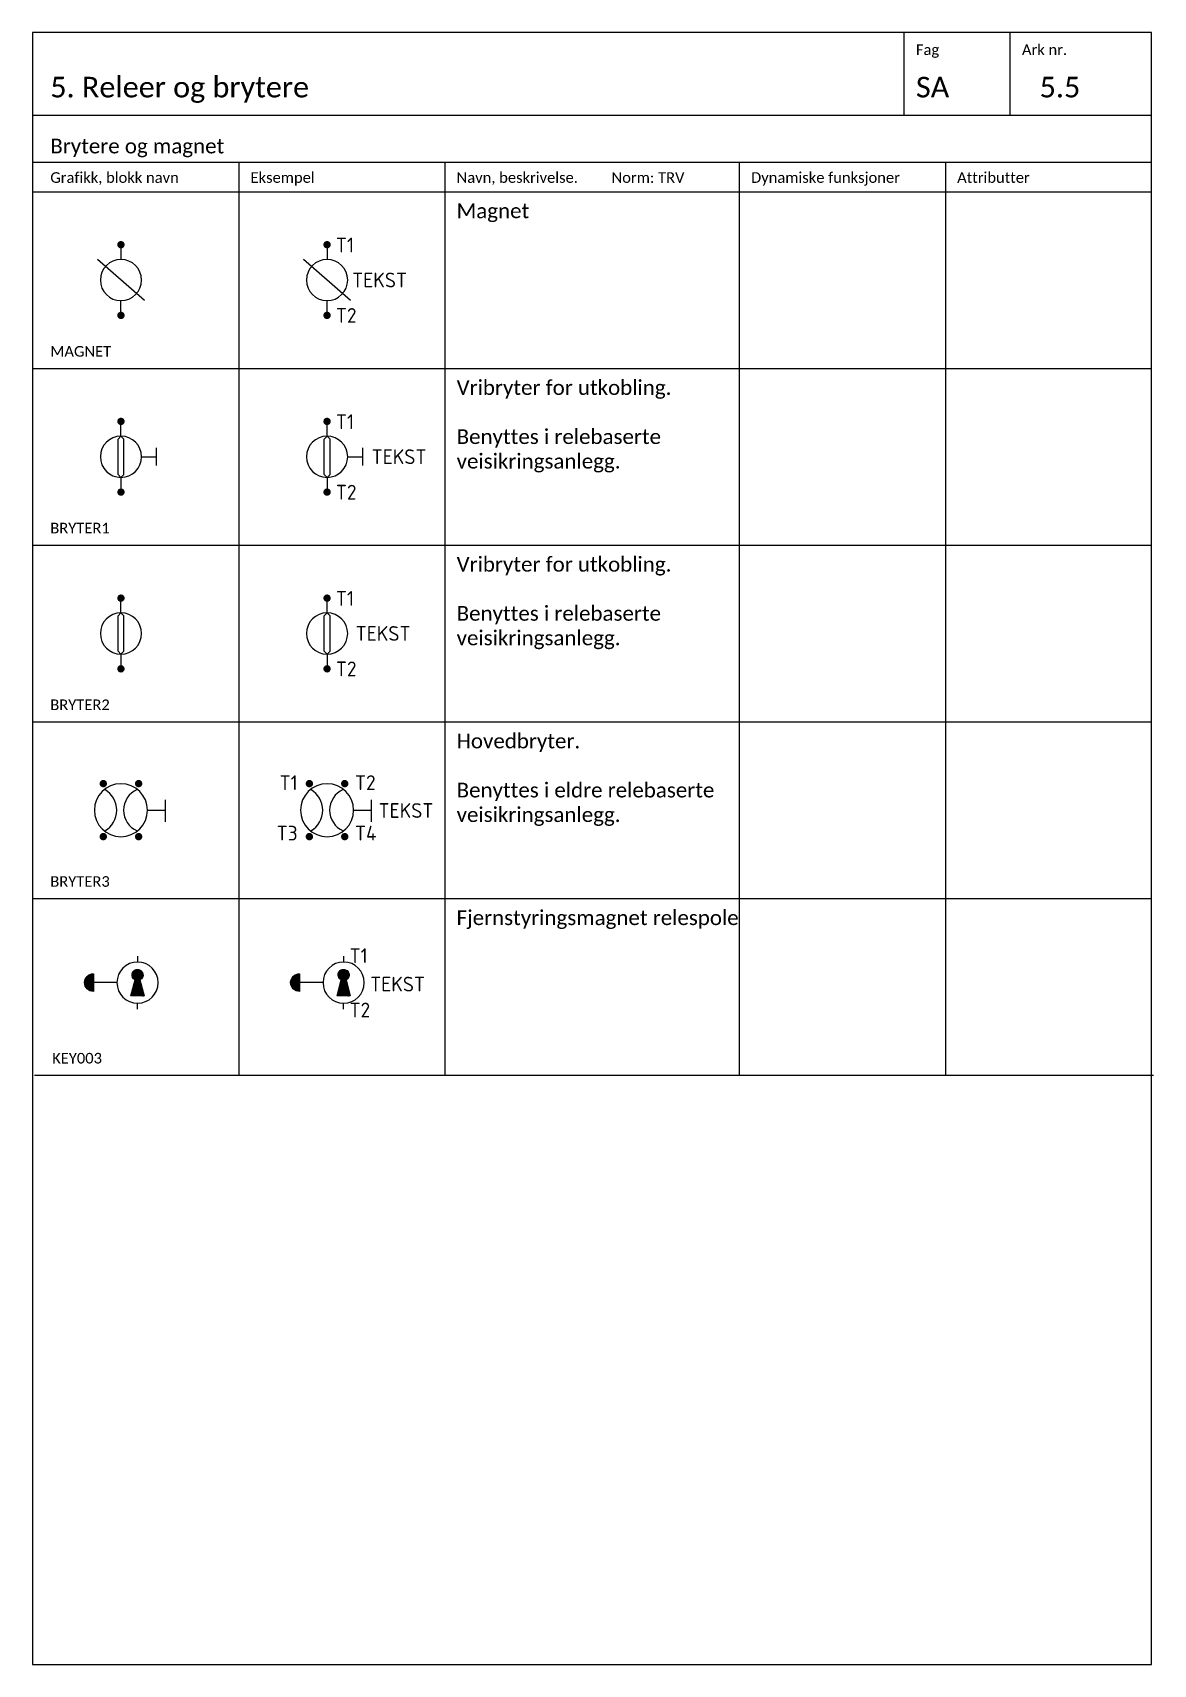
# Model space of a CAD drawing. Extents: x -220 to 1240, y -2179 to 277.
# Drawn here: x 840 to 1030.3, y -1228 to -951 of the extents above; entities that cross this region are included whole.
import ezdxf
from ezdxf.enums import TextEntityAlignment as Align

# ---------------------------------------------------------------- set-up
doc = ezdxf.new("R2010")
doc.units = 0
for name, color, linetype in [('KOMP-TEKST25', 2, 'Continuous'), ('KOMPONENTER', 2, 'Continuous'), ('RAMME', 5, 'Continuous'), ('RAMME SYMBOLER', 4, 'Continuous'), ('RAMME TEKST', 7, 'Continuous'), ('Sig-komponenter', 2, 'Continuous')]:
    doc.layers.add(name, color=color, linetype=linetype)
doc.styles.add('Calibri', font='calibri.ttf')
doc.styles.add('ISO25', font='iso3098.shx', dxfattribs={"height": 2.5})

msp = doc.modelspace()

# ---------------------------------------------------------------- texts
at = {"layer": 'RAMME TEKST', "linetype": 'ByBlock', "style": 'Calibri'}
for s, height, p in [('Ark nr.', 1.8, (1008.000000000001, -954.8000000000002)), ('Fag', 1.8, (990.0000000000009, -954.8000000000002)), ('5. Releer og brytere', 3.5, (843.0000000000011, -962)), ('SA', 3.5, (990.0000000000009, -962)), ('5.5', 3.5, (1011.000000000001, -962)), ('Brytere og magnet', 2.5, (843.0000000000016, -971.5)), ('Grafikk, blokk navn', 1.8, (843.0000000000014, -976.5)), ('Eksempel', 1.8, (877.0000000000014, -976.5)), ('Navn, beskrivelse.         Norm: TRV', 1.8, (912.0000000000011, -976.5)), ('Dynamiske funksjoner', 1.8, (962.0000000000014, -976.5)), ('Attributter', 1.8, (997.0000000000011, -976.5)), ('MAGNET', 1.8, (843.0000000000016, -1006)), ('BRYTER1', 1.8, (843.0000000000016, -1036)), ('BRYTER2', 1.8, (843.0000000000016, -1066)), ('BRYTER3', 1.8, (843.0000000000016, -1096)), ('KEY003', 1.8, (843.3192048904825, -1126))]:
    msp.add_text(s, height=height, dxfattribs=at).set_placement(p)
at = {"layer": 'RAMME TEKST', "linetype": 'ByBlock', "char_height": 2.5, "width": 46, "attachment_point": 1, "style": 'Calibri'}
for s, insert in [('Magnet', (912.0000000000014, -980)), ('Vribryter for utkobling. \\P\\PBenyttes i relebaserte veisikringsanlegg.', (912.0000000000011, -1010)), ('Vribryter for utkobling. \\P\\PBenyttes i relebaserte veisikringsanlegg.', (912.0000000000009, -1040)), ('Hovedbryter.\\P\\PBenyttes i eldre relebaserte veisikringsanlegg.', (912.0000000000009, -1070)), ('Fjernstyringsmagnet relespole', (912.0000000000014, -1100))]:
    msp.add_mtext(s, dxfattribs=dict(at, insert=insert))

# ---------------------------------------------------------------- blocks, each defined once
blk = doc.blocks.new('BRYTER1')
at = {"layer": 'KOMPONENTER', "color": 0, "linetype": 'ByBlock', "lineweight": -2, "const_width": 0.625}
for points in [[(-0.3125, 0, 1), (0.3125, 0, 1)], [(-0.3125, -12, 1), (0.3125, -12, 1)]]:
    blk.add_lwpolyline(points, format="xyb", close=True, dxfattribs=at)
at = {"layer": 'KOMPONENTER', "color": 0, "linetype": 'ByBlock', "lineweight": -2}
for points in [[(0, -2.5), (0, 0)], [(0, -2.5), (-0.5, -3)], [(0, -2.5), (0.5, -3)], [(-0.5, -9), (-0.5, -3)], [(0.5, -9), (0.5, -3)], [(6, -4.5), (6, -7.5)], [(3.5, -6), (6, -6)], [(0, -9.5), (-0.5, -9)], [(0, -9.5), (0.5, -9)], [(0, -9.5), (0, -12)]]:
    blk.add_lwpolyline(points, dxfattribs=at)
blk.add_lwpolyline([(3.5, -6, 1), (-3.5, -6, 1), (3.5, -6, 1)], format="xyb", dxfattribs=at)
at = {"layer": 'KOMP-TEKST25', "linetype": 'ByBlock', "lineweight": -2, "style": 'ISO25'}
for tag, p in [('TILKOPL1', (1.5, -1.307202054379229)), ('TEKST1', (7.565597643050317, -7.243588562999553)), ('TILKOPL2', (1.5, -13.26015452787641))]:
    blk.add_attdef(tag, p, '', height=2.5, dxfattribs=at)
blk = doc.blocks.new('BRYTER3')
at = {"layer": 'KOMPONENTER', "color": 0, "linetype": 'ByBlock', "lineweight": -2, "const_width": 0.625}
for points in [[(-0.3125, 0, 1), (0.3125, 0, 1)], [(5.690604604264649, -0.001491426871154999, 1), (6.315604604264649, -0.001491426871154999, 1)], [(-0.3125, -9, 1), (0.3125, -9, 1)], [(5.690604604264649, -9.001491426871155, 1), (6.315604604264649, -9.001491426871155, 1)]]:
    blk.add_lwpolyline(points, format="xyb", close=True, dxfattribs=at)
at = {"layer": 'KOMPONENTER', "color": 0, "linetype": 'ByBlock', "lineweight": -2}
blk.add_lwpolyline([(7.499999999999886, -4.516461574935647, 1), (-1.500000000000114, -4.516461574935647, 1), (7.499999999999886, -4.516461574935647, 1)], format="xyb", dxfattribs=at)
for points in [[(10.49999999999989, -2.766461574935647), (10.49999999999989, -6.516461574935647)], [(7.499999999999886, -4.516461574935647), (10.49999999999989, -4.516461574935647)]]:
    blk.add_lwpolyline(points, dxfattribs=at)
for centre, radius, start, end in [((-1.750000000000114, -4.516461574935647), 4.03, 299.7499999999999, 60.25000000000001), ((7.249999999999886, -4.516461574935647), 3.81, 113.1999999999999, 246.8)]:
    blk.add_arc(centre, radius, start, end, dxfattribs=at)
at = {"layer": 'KOMP-TEKST25', "linetype": 'ByBlock', "lineweight": -2, "style": 'ISO25'}
for tag, p in [('TK1', (-2.000000000000114, -1.085597669548474)), ('TK3', (-2.000000000000114, -9.660581268932171))]:
    blk.add_attdef(tag, text='', height=2.5, dxfattribs=at).set_placement(p, align=Align.RIGHT)
for tag, p in [('TK2', (7.74086512577789, -1.085597669548473)), ('TEKST1', (11.74086512577789, -5.820000842789376)), ('TK4', (7.74086512577789, -9.660581268932171))]:
    blk.add_attdef(tag, p, '', height=2.5, dxfattribs=at)
blk = doc.blocks.new('MAGNET')
at = {"layer": 'KOMPONENTER', "color": 0, "linetype": 'ByBlock', "lineweight": -2, "const_width": 0.625}
for points in [[(-0.3125, 0, 1), (0.3125, 0, 1)], [(-0.3125, -12, 1), (0.3125, -12, 1)]]:
    blk.add_lwpolyline(points, format="xyb", close=True, dxfattribs=at)
at = {"layer": 'KOMPONENTER', "color": 0, "linetype": 'ByBlock', "lineweight": -2}
for points in [[(0, 0), (0, -2.5)], [(4, -9.5), (-4, -2.5)], [(0, -12), (0, -9.5)]]:
    blk.add_lwpolyline(points, dxfattribs=at)
blk.add_lwpolyline([(3.5, -6, 1), (-3.5, -6, 1), (3.5, -6, 1)], format="xyb", dxfattribs=at)
at = {"layer": 'KOMP-TEKST25', "linetype": 'ByBlock', "lineweight": -2, "style": 'ISO25'}
for tag, p in [('TILKOPL1', (1.5, -1.307202054379218)), ('TEKST1', (4.259858572631913, -7.243588562999548)), ('TILKOPL2', (1.5, -13.26015452787641))]:
    blk.add_attdef(tag, p, '', height=2.5, dxfattribs=at)
blk = doc.blocks.new('BRYTER2')
at = {"color": 0, "linetype": 'ByBlock', "lineweight": -2, "const_width": 0.625}
for points in [[(-0.3125, 0, 1), (0.3125, 0, 1)], [(-0.3125, -12, 1), (0.3125, -12, 1)]]:
    blk.add_lwpolyline(points, format="xyb", close=True, dxfattribs=at)
at = {"color": 0, "linetype": 'ByBlock', "lineweight": -2}
for points in [[(0, -2.5), (0, 0)], [(0, -2.5), (-0.5, -3)], [(0, -2.5), (0.5, -3)], [(-0.5, -9), (-0.5, -3)], [(0.5, -9), (0.5, -3)], [(0, -9.5), (-0.5, -9)], [(0, -9.5), (0.5, -9)], [(0, -9.5), (0, -12)]]:
    blk.add_lwpolyline(points, dxfattribs=at)
blk.add_lwpolyline([(3.5, -6, 1), (-3.5, -6, 1), (3.5, -6, 1)], format="xyb", dxfattribs=at)
at = {"layer": 'KOMP-TEKST25', "linetype": 'ByBlock', "lineweight": -2, "style": 'ISO25'}
for tag, p in [('TILKOPL1', (1.5, -1.307202054379229)), ('TEKST1', (4.852040741599126, -7.243588562999553)), ('TILKOPL2', (1.5, -13.26015452787641))]:
    blk.add_attdef(tag, p, '', height=2.5, dxfattribs=at)
blk = doc.blocks.new('KEY003')
at = {"linetype": 'ByBlock', "lineweight": -2}
h = blk.add_hatch(color=0, dxfattribs=at)
h.dxf.hatch_style = 1
edge = h.paths.add_edge_path()
edge.add_line((-7.5, 6), (-7.5, 3))
edge.add_arc((-7.5, 4.5), 1.5, 90, 270, ccw=False)
h = blk.add_hatch(color=0, dxfattribs=at)
h.dxf.hatch_style = 1
edge = h.paths.add_edge_path()
edge.add_line((0.4009789045223187, 4.965079108041301), (1.125, 2.25))
edge.add_line((1.125, 2.25), (-1.125, 2.25))
edge.add_line((-1.125, 2.25), (-0.4009789045223187, 4.965079108041301))
edge.add_arc((0, 5.8125), 0.9374999999999997, -64.67762875789958, 244.6776287578995, ccw=False)
at = {"color": 0, "linetype": 'ByBlock', "lineweight": -2}
for p, q in [((-0.9373677971186289, 5.82824366300985), (-0.0157436630098502, 6.749867797118632)), ((-0.9373390115400362, 5.795126818220325), (0.01737318177967495, 6.749839011540033)), ((-0.9361987039550606, 5.763121495437176), (0.04937850456282078, 6.748698703955064)), ((-0.93616055635054, 5.862596534146064), (-0.05009653414606063, 6.748660556350544)), ((-0.9340483427022086, 5.73212622632191), (0.08037377367808674, 6.746548342702212)), ((-0.9335617716214699, 5.898340949243249), (-0.08584094924324859, 6.74606177162147)), ((-0.9309718633671231, 5.702057075288877), (0.1104429247111192, 6.74347186336712)), ((-0.9293729440085556, 5.935675407224281), (-0.1231754072242808, 6.741872944008556)), ((-0.9270395766648853, 5.672843731622997), (0.1396562683770028, 6.739539576664882)), ((-0.9233338756977965, 5.974860105903161), (-0.1623601059031614, 6.735833875697793)), ((-0.9223110126945677, 5.644426665225197), (0.1680733347748031, 6.734811012694564)), ((-0.9168370355128843, 5.616755012038759), (0.1957449879612412, 6.729337035512884)), ((-0.9150918539054018, 6.016247758063678), (-0.203747758063674, 6.727591853905402)), ((-0.9106614445479053, 5.58978497263562), (0.2227150273643836, 6.723161444547905)), ((-0.9041475013080351, 6.060337741029166), (-0.2478377410291621, 6.716647501308032)), ((-0.9038222071834134, 5.56347857963199), (0.2490214203680097, 6.716322207183417)), ((-0.8963524210916667, 5.537802735355619), (0.2746972646443808, 6.70885242109167)), ((-0.8897511167616976, 6.107879755943621), (-0.2953797559436175, 6.702251116761694)), ((-0.8882810751070878, 5.512728450972077), (0.2997715490279198, 6.700781075107088)), ((-0.8796336575757984, 5.488230238135252), (0.3242697618647519, 6.692133657575795)), ((-0.8706792913656329, 6.160097211707807), (-0.3475972117078037, 6.683179291365633)), ((-0.8704326475923594, 5.464285617750569), (0.3482143822494308, 6.682932647592359)), ((-0.8606979151464103, 5.4408747198284), (0.3716252801716031, 6.67319791514641)), ((-0.850447049569933, 5.417979955036756), (0.3945200449632438, 6.662947049569929)), ((-0.8446603439133433, 6.219261789528211), (-0.4067617895282147, 6.65716034391334)), ((-0.8396956309158767, 5.395585743322698), (0.4169142566773054, 6.652195630915877)), ((-0.8284574554325239, 5.373678288437929), (0.4388217115620741, 6.64095745543252)), ((-0.8167447237391556, 5.352245389763176), (0.4602546102368237, 6.629244723739156)), ((-0.8063708711674025, 6.290696892642273), (-0.4781968926422735, 6.618870871167402)), ((-0.8045681983957884, 5.331276284738422), (0.4812237152615779, 6.617068198395792)), ((-0.7919373361126105, 5.310761516653486), (0.5017384833465179, 6.604437336112611)), ((-0.7788603987371268, 5.290692823660848), (0.5218071763391556, 6.59136039873713)), ((-0.765344546299815, 5.271063045730038), (0.5414369542699617, 6.577844546299815)), ((-0.7513959147277589, 5.251866046933976), (0.5606339530660236, 6.563895914727759)), ((-0.7370196803040514, 5.233096650989559), (0.5794033490104376, 6.549519680304051)), ((-0.7320753948450651, 6.398137999332732), (-0.5856379993327288, 6.544575394845069)), ((-0.7222201125237966, 5.214750588401699), (0.5977494115983006, 6.5347201125238)), ((-0.7070006166500242, 5.196824453907354), (0.6156755460926497, 6.519500616650028)), ((-0.6913637669852015, 5.179315673204059), (0.6331843267959449, 6.503863766985198)), ((-0.6753113316308443, 5.162222478190294), (0.6502775218097092, 6.487811331630844)), ((-0.6588442892979458, 5.145543890155068), (0.6669561098449286, 6.471344289297946)), ((-0.6419628385439822, 5.129279710540914), (0.6832202894590829, 6.454462838543982)), ((-0.624666399640958, 5.11343051907582), (0.6990694809241802, 6.437166399640958)), ((-0.6069536091156778, 5.097997679232982), (0.7145023207670178, 6.419453609115678)), ((-0.5888223068416991, 5.082983351138836), (0.7295166488611606, 6.401322306841699)), ((-0.5702695153961805, 5.06839051221624), (0.74410948778376, 6.382769515396177)), ((-0.5512914112166243, 5.054222986027675), (0.7582770139723216, 6.363791411216624)), ((-0.5318832868957237, 5.040485479980461), (0.7720145200195425, 6.34438328689572)), ((-0.5120395037274079, 5.027183632780655), (0.7853163672193446, 6.324539503727408)), ((-0.4917534333542051, 5.014324072785733), (0.7981759272142632, 6.304253433354205)), ((-0.4710173870509706, 5.00191448872085), (0.8105855112791467, 6.283517387050971)), ((-0.4498225307965207, 4.989963714607185), (0.8225362853928182, 6.262322530796524)), ((-0.4281587838102041, 4.97848183122538), (0.8340181687746195, 6.240658783810204)), ((-0.4060146976352499, 4.967480287032217), (0.8450197129677832, 6.21851469763525)), ((-0.3833773120953268, 4.956972042204022), (0.8555279577959816, 6.195877312095327)), ((-0.3602319834802188, 4.946971740451005), (0.8655282595489915, 6.172731983480219)), ((-0.3365621790559281, 4.937495914507181), (0.8750040854928187, 6.149062179055925)), ((-0.3123492303380075, 4.92856323285698), (0.8839367671430196, 6.124849230338008)), ((-0.2875720353647502, 4.920194797462116), (0.8923052025378837, 6.100072035364754)), ((-0.2622066972429593, 4.912414505215786), (0.9000854947842107, 6.074706697242959)), ((-0.2362260821976925, 4.905249489892938), (0.9072505101070654, 6.048726082197696)), ((-0.2095992747690367, 4.898730666953476), (0.9137693330465275, 6.022099274769033)), ((-0.1822908999531592, 4.892893411401232), (0.9196065885987714, 5.994790899953159)), ((-0.1542602708857643, 4.887778410100509), (0.9247215898994945, 5.966760270885764)), ((-0.1254603043858289, 4.883432746232323), (0.929067253767677, 5.937960304385832)), ((-0.09583612252911422, 4.879911297720916), (0.9325887022790837, 5.908336122529114)), ((-0.0653232217873807, 4.877278568094532), (0.9352214319054681, 5.877823221787381)), ((-0.03384503427685459, 4.875611125236937), (0.9368888747630635, 5.846345034276858)), ((-0.001309614430585526, 4.875000914715088), (0.9374990852849123, 5.813809614430582)), ((0.03239496644928508, 4.87555986522684), (0.9369401347731632, 5.780105033550718)), ((0.06740719429106079, 4.877426462700498), (0.9350735372995054, 5.745092805708936)), ((0.1039017960138473, 4.88077543405516), (0.9317245659448368, 5.708598203986156)), ((0.1421045511466268, 4.885832558819821), (0.9266674411801787, 5.67039544885337)), ((0.1823160124233638, 4.892898389728444), (0.9196016102715596, 5.630183987576636)), ((0.2249517411230428, 4.902388488059998), (0.9101115119399985, 5.587548258876957)), ((0.2706158036947919, 4.914906920263633), (0.8975930797363709, 5.541884196305212)), ((-1.121451940879894, 2.263305221700406), (0.6492616499830959, 4.034018812563396)), ((-1.109398984382395, 2.308503808566023), (0.6422836225371746, 4.060186415485596)), ((-1.101611532212182, 2.25), (0.6562396774290136, 4.007851209641196)), ((-1.097346027884896, 2.35370239543164), (0.635305595091257, 4.086354018407796)), ((-1.085293071387401, 2.398900982297263), (0.6283275676453357, 4.112521621329996)), ((-1.073240114889899, 2.44409956916288), (0.6213495401994145, 4.138689224252197)), ((-1.068465901844061, 2.25), (0.6632177048749348, 3.981683606718995)), ((-1.061187158392404, 2.489298156028497), (0.6143715127534968, 4.16485682717439)), ((-1.049134201894905, 2.534496742894113), (0.6073934853075755, 4.19102443009659)), ((-1.037081245397406, 2.57969532975973), (0.6004154578616578, 4.21719203301879)), ((-1.035320271475943, 2.25), (0.670195732320856, 3.955516003796795)), ((-1.025028288899907, 2.624893916625346), (0.5934374304157366, 4.24335963594099)), ((-1.012975332402412, 2.670092503490963), (0.5864594029698154, 4.269527238863191)), ((-1.002174641107821, 2.25), (0.6771737597667737, 3.929348400874595)), ((-1.000922375904914, 2.71529109035658), (0.5794813755238977, 4.295694841785391)), ((-0.9888694194074148, 2.760489677222196), (0.5725033480779764, 4.321862444707591)), ((-0.9768164629099161, 2.80568826408782), (0.5655253206320552, 4.348030047629791)), ((-0.9690290107397033, 2.25), (0.684151787212695, 3.903180797952395)), ((-0.9647635064124174, 2.850886850953437), (0.5585472931861375, 4.374197650551992)), ((-0.9527105499149222, 2.896085437819053), (0.5515692657402163, 4.400365253474192)), ((-0.9406575934174235, 2.94128402468467), (0.5445912382942986, 4.426532856396392)), ((-0.9358833803715854, 2.25), (0.6911298146586162, 3.877013195030202)), ((-0.9286046369199248, 2.986482611550286), (0.5376132108483773, 4.452700459318585)), ((-0.9165516804224261, 3.031681198415903), (0.5306351834024561, 4.478868062240785)), ((-0.9044987239249274, 3.07687978528152), (0.5236571559565384, 4.505035665162985)), ((-0.9027377500034639, 2.25), (0.6981078421045339, 3.850845592108001)), ((-0.8924457674274322, 3.122078372147136), (0.5166791285106171, 4.531203268085186)), ((-0.8803928109299335, 3.167276959012753), (0.5097011010646995, 4.557370871007386)), ((-0.869592119635346, 2.25), (0.7050858695504552, 3.824677989185801)), ((-0.8683398544324348, 3.212475545878377), (0.5027230736187782, 4.583538473929586)), ((-0.8562868979349361, 3.257674132743993), (0.495745046172857, 4.609706076851786)), ((-0.8442339414374374, 3.30287271960961), (0.4887670187269393, 4.635873679773987)), ((-0.8364464892672245, 2.25), (0.7120638969963728, 3.798510386263601)), ((-0.8321809849399386, 3.348071306475227), (0.481788991281018, 4.66204128269618)), ((-0.8201280284424399, 3.393269893340843), (0.4748109638350968, 4.68820888561838)), ((-0.8080750719449448, 3.43846848020646), (0.4678329363891791, 4.71437648854058)), ((-0.8033008588991066, 2.25), (0.7190419244422941, 3.772342783341401)), ((-0.796022115447446, 3.483667067072076), (0.4608549089432579, 4.74054409146278)), ((-0.7839691589499473, 3.5288656539377), (0.4538768814973402, 4.766711694384981)), ((-0.7719162024524486, 3.57406424080331), (0.4468988540514189, 4.792879297307181)), ((-0.7701552285309852, 2.25), (0.7260199518882153, 3.746175180419201)), ((-0.7598632459549499, 3.619262827668933), (0.4399208266054977, 4.819046900229381)), ((-0.7478102894574548, 3.66446141453455), (0.43294279915958, 4.845214503151581)), ((-0.7370095981628673, 2.25), (0.732997979334133, 3.720007577497)), ((-0.735757332959956, 3.709660001400167), (0.4259647717136588, 4.871382106073781)), ((-0.7237043764624573, 3.754858588265783), (0.4189867442677411, 4.897549708995982)), ((-0.7116514199649586, 3.8000571751314), (0.4120087168218198, 4.923717311918182)), ((-0.7038639677947458, 2.25), (0.7399760067800543, 3.6938399745748)), ((-0.6995984634674599, 3.845255761997016), (0.4050306893758986, 4.949884914840382)), ((-0.6875455069699647, 3.890454348862633), (0.3754744043405083, 4.95347426017311)), ((-0.675492550472466, 3.93565293572825), (0.3202490877662179, 4.931394573966941)), ((-0.6707183374266279, 2.25), (0.746954034225972, 3.6676723716526)), ((-0.6634395939749673, 3.980851522593866), (0.2706158036947919, 4.914906920263633)), ((-0.6513866374774722, 4.02605010945949), (0.2249517411230428, 4.902388488059998)), ((-0.6393336809799699, 4.071248696325107), (0.1823160124233638, 4.892898389728444)), ((-0.63757270705851, 2.25), (0.7539320616718932, 3.6415047687304)), ((-0.6272807244824747, 4.116447283190723), (0.1421045511466268, 4.885832558819828)), ((-0.615227767984976, 4.16164587005634), (0.1039017960138473, 4.88077543405516)), ((-0.6044270766903885, 2.25), (0.7609100891178144, 3.615337165808199)), ((-0.6031748114874773, 4.206844456921957), (0.06740719429106079, 4.877426462700498)), ((-0.5911218549899822, 4.252043043787573), (0.03239496644928508, 4.87555986522684)), ((-0.5790688984924834, 4.29724163065319), (-0.001309614430581973, 4.875000914715088)), ((-0.5712814463222706, 2.25), (0.7678881165637321, 3.589169562885999)), ((-0.5670159419949847, 4.342440217518806), (-0.03384503427685459, 4.875611125236937)), ((-0.554962985497486, 4.387638804384423), (-0.0653232217873807, 4.877278568094532)), ((-0.5429100289999873, 4.432837391250047), (-0.09583612252911422, 4.879911297720916)), ((-0.5381358159541492, 2.25), (0.7748661440096534, 3.563001959963799)), ((-0.5308570725024921, 4.478035978115663), (-0.1254603043858289, 4.883432746232323)), ((-0.5188041160049934, 4.52323456498128), (-0.1542602708857643, 4.887778410100509)), ((-0.5067511595074947, 4.568433151846897), (-0.1822908999531592, 4.892893411401232)), ((-0.5049901855860313, 2.25), (0.7818441714555711, 3.536834357041606)), ((-0.494698203009996, 4.613631738712513), (-0.2095992747690367, 4.898730666953476)), ((-0.4826452465124973, 4.65883032557813), (-0.2362260821976925, 4.905249489892938)), ((-0.4718445552179134, 2.25), (0.7888221989014923, 3.510666754119406)), ((-0.4705922900150021, 4.704028912443746), (-0.2622066972429593, 4.912414505215786)), ((-0.4585393335175034, 4.749227499309363), (-0.2875720353647502, 4.920194797462116)), ((-0.4464863770200047, 4.79442608617498), (-0.3123492303380075, 4.92856323285698)), ((-0.4386989248497919, 2.25), (0.7958002263474135, 3.484499151197205)), ((-0.434433420522506, 4.839624673040603), (-0.3365621790559281, 4.937495914507181)), ((-0.4223804640250108, 4.88482325990622), (-0.3602319834802188, 4.946971740451005)), ((-0.4103275075275121, 4.930021846771837), (-0.3833773120953268, 4.956972042204022)), ((-0.405553294481674, 2.25), (0.8027782537933312, 3.458331548275005)), ((-0.3724076641135525, 2.25), (0.8097562812392525, 3.432163945352805)), ((-0.3392620337454346, 2.25), (0.8167343086851702, 3.405996342430605)), ((-0.3061164033773132, 2.25), (0.8237123361310914, 3.379828739508405)), ((-0.2729707730091953, 2.25), (0.8306903635770126, 3.353661136586211)), ((-0.2398251426410773, 2.25), (0.8376683910229303, 3.327493533664011)), ((-0.2066795122729559, 2.25), (0.8446464184688516, 3.301325930741811)), ((-0.173533881904838, 2.25), (0.8516244459147728, 3.275158327819611)), ((-0.1403882515367165, 2.25), (0.8586024733606905, 3.248990724897411)), ((-0.1072426211685986, 2.25), (0.8655805008066118, 3.22282312197521)), ((-0.07409699080048071, 2.25), (0.8725585282525294, 3.19665551905301)), ((-0.04095136043235925, 2.25), (0.8795365556984507, 3.17048791613081)), ((-0.007805730064241345, 2.25), (0.8865145831443684, 3.14432031320861)), ((0.02533990030388011, 2.25), (0.8934926105902896, 3.11815271028641)), ((0.05848553067199802, 2.25), (0.9004706380362109, 3.091985107364209)), ((0.09163116104011948, 2.25), (0.9074486654821321, 3.065817504442009)), ((0.1247767914082374, 2.25), (0.9144266929280498, 3.039649901519809)), ((0.1579224217763553, 2.25), (0.921404720373971, 3.013482298597609)), ((0.1910680521444768, 2.25), (0.9283827478198887, 2.987314695675416)), ((0.2242136825125947, 2.25), (0.93536077526581, 2.961147092753215)), ((0.2573593128807161, 2.25), (0.9423388027117312, 2.934979489831015)), ((0.290504943248834, 2.25), (0.9493168301576489, 2.908811886908815)), ((0.3202490877662179, 4.931394573966941), (0.8811054260330629, 5.492250912233786)), ((0.3236505736169555, 2.25), (0.9562948576035701, 2.882644283986615)), ((0.3567962039850734, 2.25), (0.9632728850494914, 2.856476681064414)), ((0.3754744043405083, 4.95347426017311), (0.8590257398268939, 5.437025595659492)), ((0.3899418343531948, 2.25), (0.9702509124954091, 2.830309078142214)), ((0.4230874647213128, 2.25), (0.9772289399413303, 2.804141475220014)), ((0.4396022071753443, 4.984456432639824), (0.8280435673601758, 5.372897792824659)), ((0.4562330950894307, 2.25), (0.984206967387248, 2.777973872297821)), ((0.5221827731810009, 5.033891368277359), (0.7786086317226371, 5.290317226818999)), ((0.4893787254575521, 2.25), (0.9911849948331692, 2.751806269375621)), ((0.52252435582567, 2.25), (0.9981630222790869, 2.72563866645342)), ((0.5556699861937915, 2.25), (1.005141049725008, 2.69947106353122)), ((0.5888156165619094, 2.25), (1.012119077170929, 2.67330346060902)), ((0.6219612469300309, 2.25), (1.019097104616847, 2.64713585768682)), ((0.6551068772981488, 2.25), (1.026075132062768, 2.62096825476462)), ((0.6882525076662702, 2.25), (1.03305315950869, 2.594800651842419)), ((0.7213981380343881, 2.25), (1.040031186954607, 2.568633048920219)), ((0.754543768402506, 2.25), (1.047009214400529, 2.542465445998019)), ((0.7876893987706275, 2.25), (1.053987241846446, 2.516297843075819)), ((0.8208350291387454, 2.25), (1.060965269292367, 2.490130240153619)), ((0.8539806595068669, 2.25), (1.067943296738289, 2.463962637231425)), ((0.8871262898749848, 2.25), (1.074921324184206, 2.437795034309225)), ((0.9202719202431062, 2.25), (1.081899351630128, 2.411627431387025)), ((0.9534175506112241, 2.25), (1.088877379076045, 2.385459828464825)), ((0.986563180979342, 2.25), (1.095855406521967, 2.359292225542625)), ((1.019708811347463, 2.25), (1.102833433967888, 2.333124622620424)), ((1.052854441715581, 2.25), (1.109811461413805, 2.306957019698224)), ((1.086000072083703, 2.25), (1.116789488859727, 2.280789416776024)), ((1.119145702451821, 2.25), (1.123767516305648, 2.254621813853824))]:
    blk.add_line(p, q, dxfattribs=at)
blk.add_lwpolyline([(0.4009789045223187, 4.965079108041301), (1.125, 2.25), (-1.125, 2.25), (-0.4009789045223187, 4.965079108041301, -4.451408470191335), (0.4009789045223187, 4.965079108041301, -5.68119884742938)], format="xyb", close=True, dxfattribs=at)
at = {"layer": 'KOMPONENTER', "color": 0, "linetype": 'ByBlock', "lineweight": -2}
for p, q in [((0, 9), (0, 8)), ((-8.75, 5), (-8, 5.75)), ((-8, 5.75), (-7.75, 5.75)), ((-7.75, 5.75), (-7.75, 3.25)), ((-9, 4.5), (-9, 4.5)), ((-8.75, 4), (-8.75, 5)), ((-8, 3.25), (-8.75, 4)), ((-8.5, 5), (-8, 5.5)), ((-8.5, 4), (-8.5, 5)), ((-8, 3.5), (-8.5, 4)), ((-8.25, 4), (-8.25, 5)), ((-8, 5.5), (-8, 3.5)), ((-7.75, 3.25), (-8, 3.25)), ((-3.5, 4.5), (-7.5, 4.5)), ((0, 0), (0, 1))]:
    blk.add_line(p, q, dxfattribs=at)
blk.add_lwpolyline([(-7.5, 6), (-7.5, 3, -0.9999999999999999)], format="xyb", close=True, dxfattribs=at)
for start, end in [(0, 180), (180, 0)]:
    blk.add_arc((0, 4.5), 3.5, start, end, dxfattribs=at)
at = {"layer": 'KOMP-TEKST25', "linetype": 'ByBlock', "lineweight": -2, "style": 'ISO25'}
for tag, p in [('TILKOPL1', (1, 7.832677954589393)), ('TEKST1', (4.5, 3)), ('TILKOPL2', (1, -1.392068287522003))]:
    blk.add_attdef(tag, p, '', height=2.5, dxfattribs=at)

# ---------------------------------------------------------------- linework, layer by layer
at = {"layer": 'RAMME'}
msp.add_lwpolyline([(1030.000000000001, -951), (840.0000000000014, -951), (840.0000000000014, -1228), (1030.000000000001, -1228)], close=True, dxfattribs=at)
msp.add_lwpolyline([(840.0000000000011, -965), (1030.000000000001, -965)], dxfattribs=at)
at = {"layer": 'RAMME SYMBOLER'}
for p, q in [((988.0000000000009, -965), (988.0000000000009, -951)), ((1006.000000000001, -965), (1006.000000000001, -951)), ((840.0000000000014, -973), (1030.000000000001, -973)), ((875.0000000000011, -973), (875.0000000000011, -1128)), ((910.0000000000011, -973), (910.000000000001, -1128)), ((960.0000000000014, -973), (960.0000000000013, -1128)), ((995.0000000000011, -973), (995.0000000000013, -1128)), ((840.0000000000014, -978), (1030.000000000001, -978)), ((840.0000000000014, -1008), (1030.000000000001, -1008)), ((840.0000000000014, -1038), (1030.000000000001, -1038)), ((840.0000000000014, -1068), (1030.000000000001, -1068)), ((840.0000000000014, -1098), (1030.000000000001, -1098)), ((840.3192048904825, -1128), (1030.319204890483, -1128))]:
    msp.add_line(p, q, dxfattribs=at)

# ---------------------------------------------------------------- block references
at = {"layer": 'Sig-komponenter'}
for name, p, values in [('MAGNET', (890.0000000000011, -987), {'TILKOPL1': 'T1', 'TILKOPL2': 'T2', 'TEKST1': 'TEKST'}), ('BRYTER1', (890.0000000000011, -1017), {'TILKOPL1': 'T1', 'TILKOPL2': 'T2', 'TEKST1': 'TEKST'}), ('BRYTER2', (890.0000000000011, -1047), {'TILKOPL1': 'T1', 'TILKOPL2': 'T2', 'TEKST1': 'TEKST'}), ('BRYTER3', (887.0000000000011, -1078.483538425064), {'TK1': 'T1', 'TK2': 'T2', 'TK3': 'T3', 'TK4': 'T4', 'TEKST1': 'TEKST'}), ('KEY003', (892.8175615788898, -1116.772989046385), {'TILKOPL1': 'T1', 'TILKOPL2': 'T2', 'TEKST1': 'TEKST'})]:
    msp.add_blockref(name, p, dxfattribs=at).add_auto_attribs(values)
for name, p in [('MAGNET', (855.0000000000014, -987)), ('BRYTER1', (855.0000000000014, -1017)), ('BRYTER2', (855.0000000000014, -1047)), ('BRYTER3', (852.0000000000014, -1078.483538425064)), ('KEY003', (857.81756157889, -1116.772989046385))]:
    msp.add_blockref(name, p, dxfattribs=at)

msp.set_redraw_order([(e.dxf.handle, doc.entitydb.next_handle()) for e in msp.query("TEXT MTEXT ATTDEF DIMENSION ARC_DIMENSION")])  # texts and dimensions are drawn at this point

doc.saveas('drawing.dxf')
